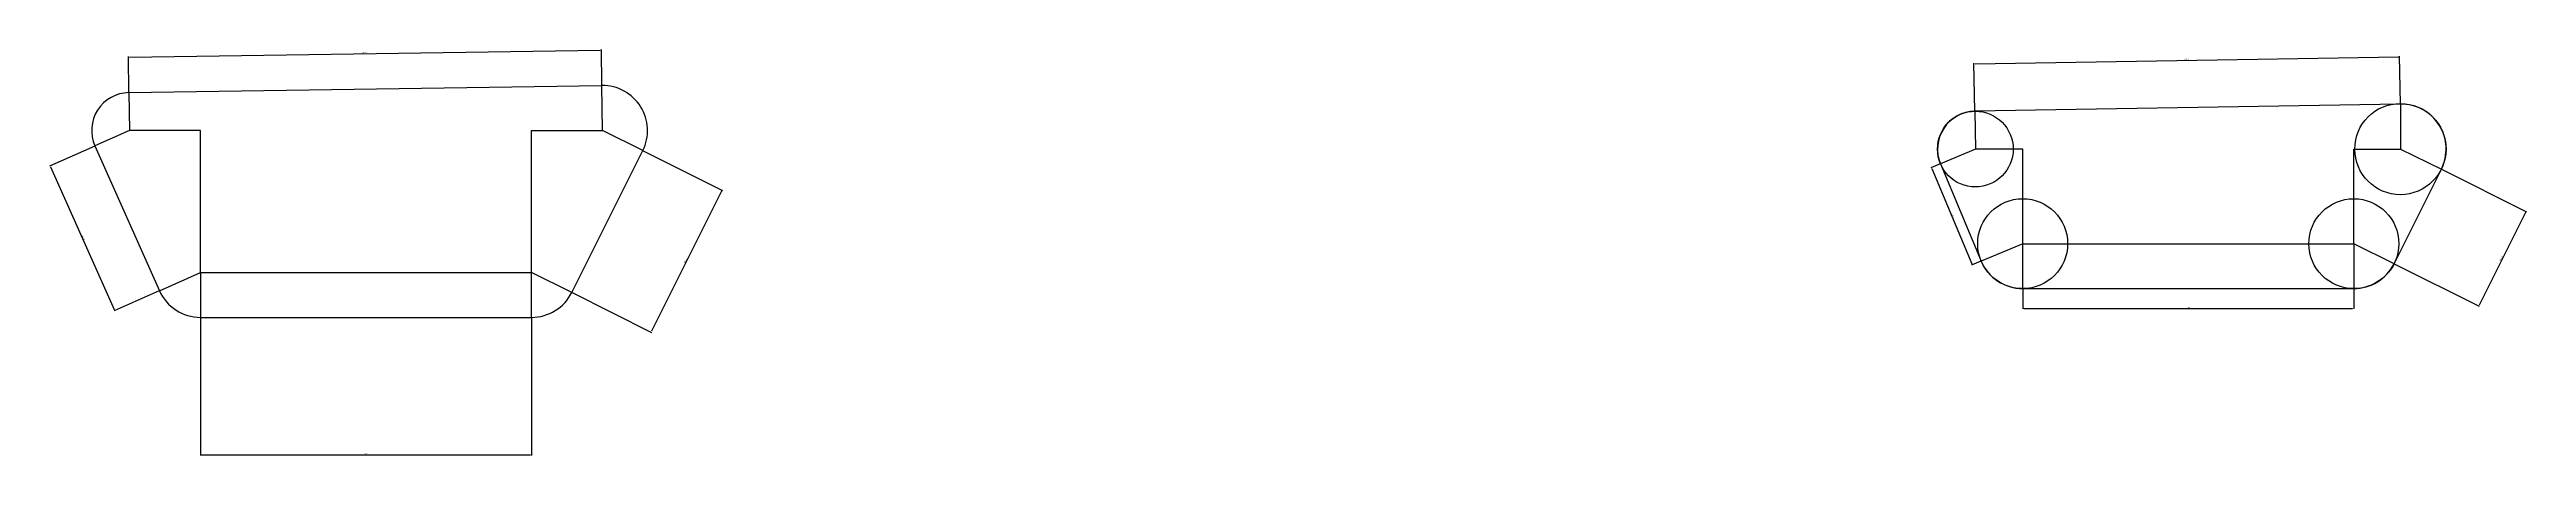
# Model space of a CAD drawing. Header units: millimetres. Extents: x 1830 to 7065, y 1296 to 2154.
import ezdxf

# ---------------------------------------------------------------- set-up
doc = ezdxf.new("R2010")
doc.units = ezdxf.units.MM
doc.styles.get("Standard").update_dxf_attribs({"font": 'arial.ttf'})
doc.dimstyles.new('ISO-25', dxfattribs={"dimtxt": 2.5, "dimasz": 2.5, "dimexe": 1.25, "dimexo": 0.625, "dimtad": 1, "dimtxsty": 'Standard', "dimcen": 2.5, "dimadec": 0, "dimazin": 0, "dimtfac": 1, "dimtmove": 0, "dimatfit": 3, "dimfxl": 1, "dimarcsym": 0})

# ---------------------------------------------------------------- blocks, each defined once
blk = doc.blocks.new('*D2')
at = {"color": 0, "lineweight": -2, "transparency": 16777216}
for p, q in [((2148.9, 1587.2), (2148.9, 1295.8)), ((2848.9, 1587.2), (2848.9, 1295.8)), ((2151.4, 1297.1), (2846.4, 1297.1))]:
    blk.add_line(p, q, dxfattribs=at)
at = {"color": 0, "transparency": 16777216}
for points in [[(2151.4, 1297.5), (2151.4, 1296.7), (2148.9, 1297.1)], [(2846.4, 1297.5), (2846.4, 1296.7), (2848.9, 1297.1)]]:
    blk.add_solid(points, dxfattribs=at)
at = {"layer": 'Defpoints', "color": 0, "transparency": 16777216}
for p in [(2148.9, 1587.8), (2848.9, 1587.8), (2848.9, 1297.1)]:
    blk.add_point(p, dxfattribs=at)
at = {"color": 0, "transparency": 16777216, "insert": (2498.9, 1299), "char_height": 2.5, "attachment_point": 5}
blk.add_mtext('700', dxfattribs=at)
blk = doc.blocks.new('*D8')
at = {"color": 0, "lineweight": -2, "transparency": 16777216}
for p, q in [((1999.1, 2137.7), (2993.9, 2152.7)), ((2997.5, 2078.4), (2996.4, 2154)), ((1997.7, 2063.4), (1996.6, 2139))]:
    blk.add_line(p, q, dxfattribs=at)
at = {"color": 0, "transparency": 16777216}
for points in [[(2993.9, 2153.1), (2993.9, 2152.3), (2996.4, 2152.7)], [(1999.1, 2138.2), (1999.1, 2137.3), (1996.6, 2137.7)]]:
    blk.add_solid(points, dxfattribs=at)
at = {"layer": 'Defpoints', "color": 0, "transparency": 16777216}
for p in [(2996.4, 2152.7), (1997.7, 2062.8), (2997.5, 2077.8)]:
    blk.add_point(p, dxfattribs=at)
at = {"color": 0, "transparency": 16777216, "insert": (2496.5, 2147.3), "char_height": 2.5, "attachment_point": 5, "rotation": 0.8595}
blk.add_mtext('999,89', dxfattribs=at)
blk = doc.blocks.new('*D9')
at = {"color": 0, "lineweight": -2, "transparency": 16777216}
for p, q in [((1925.3, 1950), (1829.9, 1907.5)), ((1832, 1905.7), (1966.3, 1604.2)), ((2061.6, 1643.9), (1966.2, 1601.4))]:
    blk.add_line(p, q, dxfattribs=at)
at = {"color": 0, "transparency": 16777216}
for points in [[(1832.4, 1905.9), (1831.6, 1905.6), (1831, 1908)], [(1966.7, 1604.4), (1965.9, 1604), (1967.3, 1601.9)]]:
    blk.add_solid(points, dxfattribs=at)
at = {"layer": 'Defpoints', "color": 0, "transparency": 16777216}
for p in [(1925.8, 1950.2), (2062.1, 1644.1), (1967.3, 1601.9)]:
    blk.add_point(p, dxfattribs=at)
at = {"color": 0, "transparency": 16777216, "insert": (1901.1, 1755.8), "char_height": 2.5, "attachment_point": 5, "rotation": 294.0019}
blk.add_mtext('335,07', dxfattribs=at)
blk = doc.blocks.new('*D10')
at = {"color": 0, "lineweight": -2, "transparency": 16777216}
for p, q in [((3084.4, 1940), (3252.3, 1856.1)), ((3250.1, 1854.4), (3102.3, 1558.9)), ((2934.4, 1640), (3102.3, 1556.1))]:
    blk.add_line(p, q, dxfattribs=at)
at = {"color": 0, "transparency": 16777216}
for points in [[(3249.7, 1854.6), (3250.5, 1854.2), (3251.2, 1856.6)], [(3102, 1559.1), (3102.7, 1558.7), (3101.2, 1556.6)]]:
    blk.add_solid(points, dxfattribs=at)
at = {"layer": 'Defpoints', "color": 0, "transparency": 16777216}
for p in [(3083.9, 1940.3), (2933.9, 1640.3), (3101.2, 1556.6)]:
    blk.add_point(p, dxfattribs=at)
at = {"color": 0, "transparency": 16777216, "insert": (3174.3, 1707.6), "char_height": 2.5, "attachment_point": 5, "rotation": 63.4349}
blk.add_mtext('335,41', dxfattribs=at)
blk = doc.blocks.new('*D11')
at = {"color": 0, "lineweight": -2, "transparency": 16777216}
for p, q in [((5899.2, 2024.2), (5897.6, 2124.9)), ((5900.1, 2123.7), (6794.8, 2138.6)), ((6799, 2039.2), (6797.3, 2139.9))]:
    blk.add_line(p, q, dxfattribs=at)
at = {"color": 0, "transparency": 16777216}
for points in [[(5900.1, 2124.1), (5900.1, 2123.3), (5897.6, 2123.7)], [(6794.8, 2139), (6794.8, 2138.2), (6797.3, 2138.7)]]:
    blk.add_solid(points, dxfattribs=at)
at = {"layer": 'Defpoints', "color": 0, "transparency": 16777216}
for p in [(6797.3, 2138.7), (5899.2, 2023.5), (6799, 2038.5)]:
    blk.add_point(p, dxfattribs=at)
at = {"color": 0, "transparency": 16777216, "insert": (6347.4, 2133.3), "char_height": 2.5, "attachment_point": 5, "rotation": 0.955}
blk.add_mtext('899,87', dxfattribs=at)
blk = doc.blocks.new('*D12')
at = {"color": 0, "lineweight": -2, "transparency": 16777216}
for p, q in [((6886.1, 1900.8), (7065.5, 1811.1)), ((7063.2, 1809.4), (6965.5, 1613.9)), ((6786.1, 1700.8), (6965.5, 1611.1))]:
    blk.add_line(p, q, dxfattribs=at)
at = {"color": 0, "transparency": 16777216}
for points in [[(7062.9, 1809.6), (7063.6, 1809.2), (7064.4, 1811.7)], [(6965.1, 1614.1), (6965.8, 1613.7), (6964.4, 1611.7)]]:
    blk.add_solid(points, dxfattribs=at)
at = {"layer": 'Defpoints', "color": 0, "transparency": 16777216}
for p in [(6885.5, 1901.1), (6785.5, 1701.1), (6964.4, 1611.7)]:
    blk.add_point(p, dxfattribs=at)
at = {"color": 0, "transparency": 16777216, "insert": (7012.4, 1712.6), "char_height": 2.5, "attachment_point": 5, "rotation": 63.4349}
blk.add_mtext('223,61', dxfattribs=at)
blk = doc.blocks.new('*D13')
at = {"color": 0, "lineweight": -2, "transparency": 16777216}
for p, q in [((5826.2, 1912.4), (5806.6, 1904.2)), ((5808.7, 1902.4), (5892.9, 1701.2)), ((5912.4, 1706.6), (5892.7, 1698.4))]:
    blk.add_line(p, q, dxfattribs=at)
at = {"color": 0, "transparency": 16777216}
for points in [[(5809.1, 1902.5), (5808.3, 1902.2), (5807.7, 1904.7)], [(5893.3, 1701.3), (5892.5, 1701), (5893.9, 1698.9)]]:
    blk.add_solid(points, dxfattribs=at)
at = {"layer": 'Defpoints', "color": 0, "transparency": 16777216}
for p in [(5826.8, 1912.7), (5893.9, 1698.9), (5912.9, 1706.9)]:
    blk.add_point(p, dxfattribs=at)
at = {"color": 0, "transparency": 16777216, "insert": (5852.8, 1802.6), "char_height": 2.5, "attachment_point": 5, "rotation": 292.7186}
blk.add_mtext('223,1', dxfattribs=at)
blk = doc.blocks.new('*D14')
at = {"color": 0, "lineweight": -2, "transparency": 16777216}
for p, q in [((6000.6, 1647.9), (6000.6, 1605.6)), ((6700.6, 1647.9), (6700.6, 1605.6)), ((6003.1, 1606.8), (6698.1, 1606.8))]:
    blk.add_line(p, q, dxfattribs=at)
at = {"color": 0, "transparency": 16777216}
for points in [[(6003.1, 1607.2), (6003.1, 1606.4), (6000.6, 1606.8)], [(6698.1, 1607.2), (6698.1, 1606.4), (6700.6, 1606.8)]]:
    blk.add_solid(points, dxfattribs=at)
at = {"layer": 'Defpoints', "color": 0, "transparency": 16777216}
for p in [(6000.6, 1648.6), (6700.6, 1648.6), (6700.6, 1606.8)]:
    blk.add_point(p, dxfattribs=at)
at = {"color": 0, "transparency": 16777216, "insert": (6350.6, 1608.7), "char_height": 2.5, "attachment_point": 5}
blk.add_mtext('700', dxfattribs=at)

msp = doc.modelspace()

# ---------------------------------------------------------------- linework, layer by layer
for p, q in [((1997.72, 2062.78), (2997.495, 2077.779)), ((1997.72, 2062.78), (1998.92, 1982.789)), ((2998.92, 1982.789), (2997.495, 2077.779)), ((6798.991, 2038.541), (5899.241, 2023.543)), ((5899.241, 2023.543), (5900.575, 1943.554)), ((6798.991, 2038.541), (6798.991, 1943.554)), ((1998.92, 1982.789), (1925.837, 1950.248)), ((1925.837, 1950.248), (2062.134, 1644.147)), ((2148.92, 1982.789), (1998.92, 1982.789)), ((2148.92, 1682.789), (2148.92, 1982.789)), ((2848.92, 1682.789), (2848.92, 1982.789)), ((2848.92, 1982.789), (2998.92, 1982.789)), ((2933.89, 1640.304), (3083.89, 1940.304)), ((3083.89, 1940.304), (2998.92, 1982.789)), ((5900.575, 1943.554), (5826.782, 1912.658)), ((6000.575, 1943.554), (5900.575, 1943.554)), ((6000.575, 1743.554), (6000.575, 1943.554)), ((6700.575, 1743.554), (6700.575, 1943.554)), ((6700.575, 1943.554), (6800.575, 1943.554)), ((6798.991, 1943.554), (6885.545, 1901.069)), ((5826.782, 1912.658), (5912.945, 1706.865)), ((6785.545, 1701.069), (6885.545, 1901.069)), ((6000.575, 1743.554), (5912.945, 1706.865)), ((6000.575, 1743.554), (6700.575, 1743.554)), ((6000.575, 1648.554), (6000.575, 1743.554)), ((6785.545, 1701.069), (6700.575, 1743.554)), ((6700.575, 1743.554), (6700.575, 1648.554)), ((2062.134, 1644.147), (2148.92, 1682.789)), ((2148.92, 1682.789), (2848.92, 1682.789)), ((2148.92, 1682.789), (2148.92, 1587.789)), ((2848.92, 1587.789), (2848.92, 1682.789)), ((2933.89, 1640.304), (2848.92, 1682.789)), ((6000.575, 1648.554), (6700.575, 1648.554)), ((2148.92, 1587.789), (2848.92, 1587.789))]:
    msp.add_line(p, q)
for centre, radius in [((5900.575, 1943.554), 80), ((6798.991, 1943.554), 96.419), ((6000.575, 1743.554), 95), ((6700.575, 1743.554), 95)]:
    msp.add_circle(centre, radius)
for centre, radius, start, end in [((1998.92, 1982.789), 80, 90.859469, 204.001851), ((2998.92, 1982.789), 95, 333.434949, 90.859469), ((5900.575, 1943.554), 80, 90.954974, 202.718645), ((6800.575, 1943.554), 95, 333.434949, 90.954974), ((6000.575, 1743.554), 95, 202.718645, 270), ((6700.575, 1743.554), 95, 270, 333.434949), ((2148.92, 1682.789), 95, 204.001851, 270), ((2848.92, 1682.789), 95, 270, 333.434949)]:
    msp.add_arc(centre, radius, start, end)

# ---------------------------------------------------------------- dimensions: what is measured, and where the dimension line sits
for p1, p2, distance, picture, middle in [((1997.72, 2062.78), (2997.495, 2077.779), 74.939, '*D8', (2496.451, 2147.338)), ((5899.241, 2023.543), (6798.991, 2038.541), 100.146, '*D11', (6347.412, 2133.301)), ((1925.837, 1950.248), (2062.134, 1644.147), -103.8, '*D9', (1901.104, 1755.84)), ((3083.89, 1940.304), (2933.89, 1640.304), 187.087, '*D10', (3174.323, 1707.588)), ((5826.782, 1912.658), (5912.945, 1706.865), -20.68, '*D13', (5852.75, 1802.596)), ((6885.545, 1901.069), (6785.545, 1701.069), 199.91, '*D12', (7012.448, 1712.618)), ((6000.575, 1648.554), (6700.575, 1648.554), -41.74, '*D14', (6350.575, 1608.715))]:
    dim = msp.add_aligned_dim(p1=p1, p2=p2, distance=distance, dimstyle='ISO-25')
    dim.commit()
    dim.dimension.update_dxf_attribs({"geometry": picture, "text_midpoint": middle})
dim = msp.add_linear_dim(base=(2848.92, 1297.09), p1=(2148.92, 1587.789), p2=(2848.92, 1587.789), dimstyle='ISO-25')
dim.commit()
dim.dimension.update_dxf_attribs({"geometry": '*D2', "text_midpoint": (2498.92, 1298.992)})

doc.saveas('drawing.dxf')
